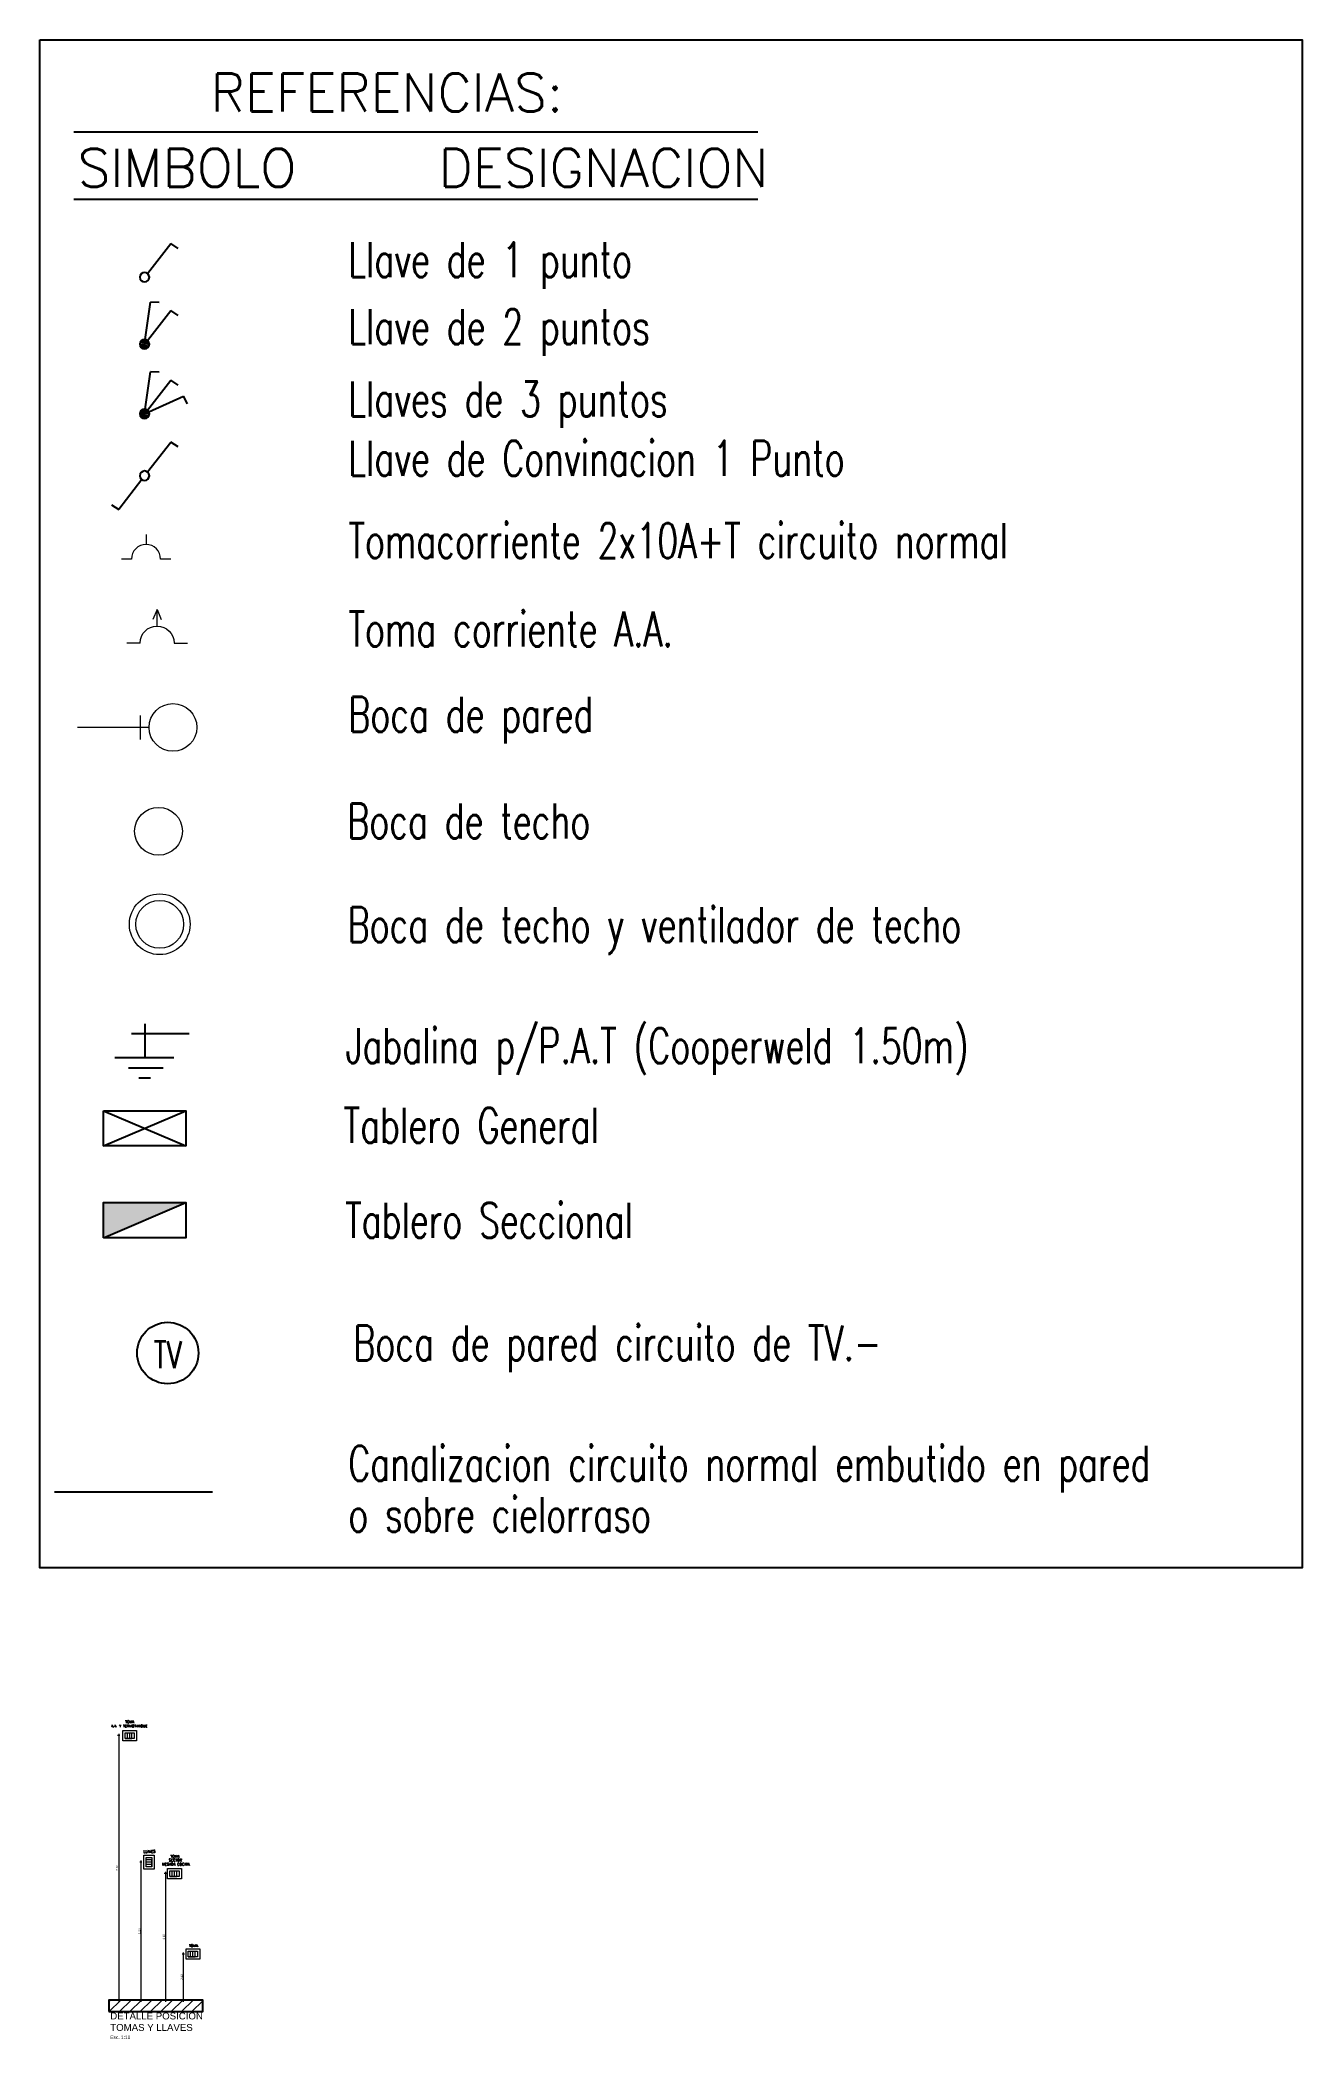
# Model space of a CAD drawing. Header units: metres. Extents: x 5593058 to 5593183, y 6971841 to 6972020.
# Drawn here: x 5593172.03 to 5593183.02, y 6971921.85 to 6971939.24 of the extents above; entities that cross this region are included whole.
import ezdxf
from ezdxf.enums import TextEntityAlignment as Align

# ---------------------------------------------------------------- set-up
doc = ezdxf.new("R2010")
doc.units = ezdxf.units.M
doc.header["$LTSCALE"] = 0.1
doc.header["$PDMODE"] = 35
doc.header["$PDSIZE"] = -3
doc.linetypes.add('CONTINUA', pattern=[0])
for name, color, linetype, lineweight in [('12-Elec-Fuertes', 6, 'Continuous', 30), ('A-MUROS', 3, 'Continuous', 0), ('I-ELECTRICA', 10, 'Continuous', 20)]:
    doc.layers.add(name, color=color, linetype=linetype, lineweight=lineweight)
for name, color, linetype in [('ARTEF', 10, 'Continuous'), ('DEBIL-1', 3, 'Continuous'), ('ELECTRI', 5, 'Continuous'), ('FUERTE-1', 3, 'Continuous'), ('I-ELECTRICA COTAS', 8, 'Continuous'), ('SIMBOLOGIA', 1, 'Continuous'), ('TEXTO-1', 7, 'Continuous')]:
    doc.layers.add(name, color=color, linetype=linetype)
doc.styles.add('arial', font='arial.ttf')
doc.styles.add('ROMANS', font='romans')
doc.styles.get("Standard").update_dxf_attribs({"font": 'simplex.shx'})
doc.styles.add('T15', font='romans.shx', dxfattribs={"height": 0.15})
doc.dimstyles.new('10- COTAS PARCIALES EPGC', dxfattribs={"dimscale": 10, "dimtxt": 0.0018, "dimasz": 0.0025, "dimexe": 0.001, "dimexo": 0.001, "dimgap": 0.0005, "dimtad": 1, "dimzin": 1, "dimdsep": 46, "dimtxsty": 'arial', "dimblk": 'DOTSMALL', "dimcen": 0.009, "dimdle": 0.0015, "dimclrd": 1, "dimclre": 1, "dimclrt": 256, "dimazin": 0, "dimtfac": 1, "dimtmove": 2, "dimatfit": 2, "dimldrblk": 'DOTSMALL', "dimfxl": 0.001, "dimfxlon": 1, "dimtolj": 2, "dimtzin": 0, "dimlwd": -1, "dimlwe": -1, "dimarcsym": 0})

msp = doc.modelspace()

# ---------------------------------------------------------------- texts
at = {"color": 3}
for s, p in [('REFERENCIAS:', (5593173.519, 6971938.614)), ('SIMBOLO       ', (5593172.362, 6971937.96)), ('      DESIGNACION', (5593174.021, 6971937.96))]:
    msp.add_text(s, height=0.33135, dxfattribs=at).set_placement(p)
at = {"layer": 'ELECTRI', "color": 7, "style": 'ROMANS', "width": 0.7}
msp.add_text('TV', height=0.2373, dxfattribs=at).set_placement((5593173.024, 6971927.686))
at = {"layer": 'I-ELECTRICA'}
for s, p in [('A.A. Y TERMOTANQUE ', (5593172.985, 6971924.564)), ('TOMA', (5593172.853, 6971924.601)), ('LLAVES', (5593173.039, 6971923.474)), ('MESADA COCINA', (5593173.336, 6971923.362)), ('SECTOR ', (5593173.285, 6971923.398)), ('TOMA', (5593173.247, 6971923.431)), ('TOMA', (5593173.408, 6971922.654))]:
    msp.add_text(s, height=0.0225, dxfattribs=at).set_placement(p, align=Align.RIGHT)
at = {"layer": 'I-ELECTRICA COTAS', "insert": (5593172.646, 6971922.084), "char_height": 0.06, "width": 2.04905, "attachment_point": 1, "style": 'arial'}
msp.add_mtext('{\\C5;DETALLE POSICIÓN \\PTOMAS Y LLAVES} {\\H0.5x;\\C3;\\PEsc. 1:10}', dxfattribs=at)
at = {"layer": 'TEXTO-1', "color": 7, "linetype": 'Continuous', "style": 'T15', "width": 0.7}
for s, p in [('Llave de 1 punto', (5593174.717, 6971937.174)), ('Llave de 2 puntos', (5593174.717, 6971936.591)), ('Llaves de 3 puntos', (5593174.717, 6971935.964)), ('Llave de Convinacion 1 Punto', (5593174.717, 6971935.448)), ('Tomacorriente 2x10A+T circuito normal', (5593174.717, 6971934.732)), ('Toma corriente A.A.', (5593174.717, 6971933.962, 0)), ('Boca de pared', (5593174.718, 6971933.22, 0)), ('Boca de techo', (5593174.709, 6971932.294, 0)), ('Boca de techo y ventilador de techo', (5593174.712, 6971931.391, 0)), ('Jabalina p/P.A.T (Cooperweld 1.50m)', (5593174.695, 6971930.339)), ('Tablero General', (5593174.675, 6971929.646)), ('Tablero Seccional', (5593174.688, 6971928.82)), ('Boca de pared circuito de TV.-', (5593174.762, 6971927.755)), ('Canalizacion circuito normal embutido en pared ', (5593174.717, 6971926.707)), ('o sobre cielorraso', (5593174.717, 6971926.263))]:
    msp.add_text(s, height=0.30371, dxfattribs=at).set_placement(p)

# ---------------------------------------------------------------- blocks, each defined once
blk = doc.blocks.new('Lave 1 punto')
for p in [(0.115, 0.475), (0.022, 0.047)]:
    blk.add_line(p, (0.199, 0.428))
blk.add_circle((0, 0), 0.0521)
blk = doc.blocks.new('Llave Combinada')
at = {"zscale": 0.7354918856893543}
for xscale, yscale, rotation in [(-0.7354918856893592, 0.7354918856893279, 297.1863345444498), (-0.7354918856893581, 0.7354918856893278, 117.7131935370889)]:
    blk.add_blockref('Lave 1 punto', (0, 0), dxfattribs=dict(at, xscale=xscale, yscale=yscale, rotation=rotation))
blk = doc.blocks.new('BL-TS')
at = {"layer": '12-Elec-Fuertes', "lineweight": -2}
blk.add_hatch(color=1, dxfattribs=at).paths.add_polyline_path([(0.604, 0.259), (0, 0.259), (0, 0)])
at = {"layer": '12-Elec-Fuertes', "color": 1, "lineweight": -2}
blk.add_lwpolyline([(0, 0), (0, 0.259), (0.604, 0.259), (0.604, 0)], close=True, dxfattribs=at)
blk.add_lwpolyline([(0, 0), (0.604, 0.259)], dxfattribs=at)
blk = doc.blocks.new('TOM')
at = {"layer": 'I-ELECTRICA'}
for p, q in [((784.231, -255.909, 30.338), (784.231, -255.984, 30.338)), ((784.124, -256.09, 30.338), (784.05, -256.09, 30.338)), ((784.412, -256.09, 30.338), (784.338, -256.09, 30.338))]:
    blk.add_line(p, q, dxfattribs=at)
blk.add_arc((784.231, -256.09, 30.338), 0.107, 0, 180, dxfattribs=at)
blk = doc.blocks.new('bloque nuevo')
at = {"layer": 'I-ELECTRICA'}
for p, q in [((0.05, 0.2634), (-0.05, 0.2634)), ((0.05, 0.2634), (-0.05, 0.2634)), ((0, 0.3), (0, 0)), ((0, 0.3), (0, 0))]:
    blk.add_line(p, q, dxfattribs=at)
blk.add_circle((0, 0.4), 0.1, dxfattribs=at)
blk.add_circle((0, 0.4), 0.1, dxfattribs=at)
blk = doc.blocks.new('dgsgsg')
at = {"layer": 'I-ELECTRICA'}
for p, q in [((2115.29, 1476.837, 0), (2115.265, 1476.778, 0)), ((2115.29, 1476.74), (2115.29, 1476.837)), ((2115.29, 1476.837, 0), (2115.314, 1476.778, 0)), ((2115.19, 1476.64), (2115.111, 1476.64)), ((2115.39, 1476.64), (2115.468, 1476.64))]:
    blk.add_line(p, q, dxfattribs=at)
blk.add_arc((2115.29, 1476.64), 0.1, 360, 180, dxfattribs=at)
blk = doc.blocks.new('_DotSmall')
at = {"color": 0, "linetype": 'ByBlock', "const_width": 0.5}
blk.add_lwpolyline([(-0.0625, 0, 1), (0.0625, 0, 1)], format="xyb", close=True, dxfattribs=at)
blk = doc.blocks.new('*D252')
at = {"layer": 'Defpoints', "color": 0, "transparency": 16777216}
for p in [(5593173.305, 6971922.592), (5593173.281, 6971922.192), (5593173.305, 6971922.192)]:
    blk.add_point(p, dxfattribs=at)
at = {"layer": 'I-ELECTRICA', "color": 1, "linetype": 'CONTINUA', "transparency": 16777216}
for p, q in [((5593173.291, 6971922.592), (5593173.271, 6971922.592)), ((5593173.291, 6971922.192), (5593173.271, 6971922.192))]:
    blk.add_line(p, q, dxfattribs=at)
at = {"layer": 'I-ELECTRICA', "color": 1, "transparency": 16777216}
blk.add_line((5593173.281, 6971922.607), (5593173.281, 6971922.177), dxfattribs=at)
at = {"layer": 'I-ELECTRICA', "color": 1, "transparency": 16777216, "xscale": 0.025, "yscale": 0.025, "zscale": 0.025}
for p, rotation in [((5593173.281, 6971922.592), 90), ((5593173.281, 6971922.192), 270)]:
    blk.add_blockref('_DotSmall', p, dxfattribs=dict(at, rotation=rotation))
at = {"layer": 'I-ELECTRICA', "transparency": 16777216, "insert": (5593173.267, 6971922.392), "char_height": 0.018, "attachment_point": 5, "rotation": 90, "style": 'arial'}
blk.add_mtext('\\A2;0.40', dxfattribs=at)
blk = doc.blocks.new('*D253')
at = {"layer": 'Defpoints', "color": 0, "transparency": 16777216}
for p in [(5593173.144, 6971923.292), (5593173.126, 6971922.192), (5593173.144, 6971922.192)]:
    blk.add_point(p, dxfattribs=at)
at = {"layer": 'I-ELECTRICA', "color": 1, "linetype": 'CONTINUA', "transparency": 16777216}
for p, q in [((5593173.134, 6971923.292), (5593173.116, 6971923.292)), ((5593173.134, 6971922.192), (5593173.116, 6971922.192))]:
    blk.add_line(p, q, dxfattribs=at)
at = {"layer": 'I-ELECTRICA', "color": 1, "transparency": 16777216}
blk.add_line((5593173.126, 6971923.307), (5593173.126, 6971922.177), dxfattribs=at)
at = {"layer": 'I-ELECTRICA', "color": 1, "transparency": 16777216, "xscale": 0.025, "yscale": 0.025, "zscale": 0.025}
for p, rotation in [((5593173.126, 6971923.292), 90), ((5593173.126, 6971922.192), 270)]:
    blk.add_blockref('_DotSmall', p, dxfattribs=dict(at, rotation=rotation))
at = {"layer": 'I-ELECTRICA', "transparency": 16777216, "insert": (5593173.112, 6971922.742), "char_height": 0.018, "attachment_point": 5, "rotation": 90, "style": 'arial'}
blk.add_mtext('\\A2;1.10', dxfattribs=at)
blk = doc.blocks.new('*D254')
at = {"layer": 'Defpoints', "color": 0, "transparency": 16777216}
for p in [(5593172.939, 6971923.392), (5593172.912, 6971922.192), (5593172.939, 6971922.192)]:
    blk.add_point(p, dxfattribs=at)
at = {"layer": 'I-ELECTRICA', "color": 1, "linetype": 'CONTINUA', "transparency": 16777216}
for p, q in [((5593172.922, 6971923.392), (5593172.902, 6971923.392)), ((5593172.922, 6971922.192), (5593172.902, 6971922.192))]:
    blk.add_line(p, q, dxfattribs=at)
at = {"layer": 'I-ELECTRICA', "color": 1, "transparency": 16777216}
blk.add_line((5593172.912, 6971923.407), (5593172.912, 6971922.177), dxfattribs=at)
at = {"layer": 'I-ELECTRICA', "color": 1, "transparency": 16777216, "xscale": 0.025, "yscale": 0.025, "zscale": 0.025}
for p, rotation in [((5593172.912, 6971923.392), 90), ((5593172.912, 6971922.192), 270)]:
    blk.add_blockref('_DotSmall', p, dxfattribs=dict(at, rotation=rotation))
at = {"layer": 'I-ELECTRICA', "transparency": 16777216, "insert": (5593172.898, 6971922.792), "char_height": 0.018, "attachment_point": 5, "rotation": 90, "style": 'arial'}
blk.add_mtext('\\A2;1.20', dxfattribs=at)
blk = doc.blocks.new('*D255')
at = {"layer": 'Defpoints', "color": 0, "transparency": 16777216}
for p in [(5593172.755, 6971924.492), (5593172.72, 6971922.192), (5593173.308, 6971922.192)]:
    blk.add_point(p, dxfattribs=at)
at = {"layer": 'I-ELECTRICA', "color": 1, "linetype": 'CONTINUA', "transparency": 16777216}
for p, q in [((5593172.73, 6971924.492), (5593172.71, 6971924.492)), ((5593172.73, 6971922.192), (5593172.71, 6971922.192))]:
    blk.add_line(p, q, dxfattribs=at)
at = {"layer": 'I-ELECTRICA', "color": 1, "transparency": 16777216}
blk.add_line((5593172.72, 6971924.507), (5593172.72, 6971922.177), dxfattribs=at)
at = {"layer": 'I-ELECTRICA', "color": 1, "transparency": 16777216, "xscale": 0.025, "yscale": 0.025, "zscale": 0.025}
for p, rotation in [((5593172.72, 6971924.492), 90), ((5593172.72, 6971922.192), 270)]:
    blk.add_blockref('_DotSmall', p, dxfattribs=dict(at, rotation=rotation))
at = {"layer": 'I-ELECTRICA', "transparency": 16777216, "insert": (5593172.705, 6971923.342), "char_height": 0.018, "attachment_point": 5, "rotation": 90, "style": 'arial'}
blk.add_mtext('\\A2;2.30', dxfattribs=at)
blk = doc.blocks.new('ajshkjshdak')
at = {"color": 7}
for points in [[(2908.085, 1182.431), (2908.085, 1182.521), (2908.205, 1182.521), (2908.205, 1182.431), (2908.085, 1182.431)], [(2908.105, 1182.451), (2908.125, 1182.451), (2908.125, 1182.501)], [(2908.125, 1182.451), (2908.145, 1182.451), (2908.145, 1182.501)], [(2908.145, 1182.451), (2908.165, 1182.451), (2908.165, 1182.501)]]:
    blk.add_lwpolyline(points, dxfattribs=at)
blk.add_lwpolyline([(2908.105, 1182.451), (2908.105, 1182.501), (2908.185, 1182.501), (2908.185, 1182.451)], close=True, dxfattribs=at)

# ---------------------------------------------------------------- dimensions: what is measured, and where the dimension line sits
at = {"layer": 'I-ELECTRICA', "color": 7}
for base, p1, p2, picture, middle in [((5593172.72, 6971922.192), (5593172.755, 6971924.492), (5593173.308, 6971922.192), '*D255', (5593172.705, 6971923.342)), ((5593172.912, 6971922.192), (5593172.939, 6971923.392), (5593172.939, 6971922.192), '*D254', (5593172.898, 6971922.792)), ((5593173.126, 6971922.192), (5593173.144, 6971923.292), (5593173.144, 6971922.192), '*D253', (5593173.112, 6971922.742)), ((5593173.281, 6971922.192), (5593173.305, 6971922.592), (5593173.305, 6971922.192), '*D252', (5593173.267, 6971922.392))]:
    dim = msp.add_linear_dim(base=base, p1=p1, p2=p2, angle=90, dimstyle='10- COTAS PARCIALES EPGC', dxfattribs=at)
    dim.commit()
    dim.dimension.update_dxf_attribs({"geometry": picture, "text_midpoint": middle})

# ---------------------------------------------------------------- hatches: boundary and pattern name
at = {"layer": 'I-ELECTRICA'}
h = msp.add_hatch(dxfattribs=at)
h.set_pattern_fill('ANSI31', color=256, scale=0.02)
h.set_pattern_definition([(45, (5591540.24548, 6970054.68677), (-0.0449012806, 0.0449012806), [])])
h.paths.add_polyline_path([(5593172.632, 6971922.092), (5593173.45, 6971922.092), (5593173.45, 6971922.192), (5593172.632, 6971922.192)])

# ---------------------------------------------------------------- linework, layer by layer
at = {"layer": 'ARTEF'}
for p, q in [((5593172.948, 6971930.681), (5593172.948, 6971930.391)), ((5593173.198, 6971930.386), (5593172.686, 6971930.386)), ((5593173.106, 6971930.295), (5593172.804, 6971930.295)), ((5593172.995, 6971930.21), (5593172.895, 6971930.21)), ((5593172.16, 6971926.612), (5593173.535, 6971926.612))]:
    msp.add_line(p, q, dxfattribs=at)
at = {"layer": 'DEBIL-1', "ltscale": 0.2}
msp.add_line((5593172.831, 6971930.597), (5593173.333, 6971930.597), dxfattribs=at)
at = {"layer": 'ELECTRI', "color": 3}
msp.add_circle((5593173.146, 6971927.819), 0.267, dxfattribs=at)
at = {"layer": 'FUERTE-1', "color": 1}
msp.add_line((5593172.587, 6971929.62), (5593173.303, 6971929.926), dxfattribs=at)
at = {"layer": 'FUERTE-1', "color": 4, "const_width": 0.04}
for points in [[(5593172.964, 6971936.587, -1), (5593172.925, 6971936.595, -1)], [(5593172.964, 6971935.98, -1), (5593172.925, 6971935.989, -1)]]:
    msp.add_lwpolyline(points, format="xyb", close=True, dxfattribs=at)
at = {"layer": 'FUERTE-1', "color": 1}
msp.add_lwpolyline([(5593172.587, 6971929.926), (5593173.303, 6971929.62)], dxfattribs=at)
msp.add_lwpolyline([(5593172.587, 6971929.926), (5593173.303, 6971929.926), (5593173.303, 6971929.62), (5593172.587, 6971929.62)], close=True, dxfattribs=at)
at = {"layer": 'I-ELECTRICA'}
for centre, radius in [((5593173.066, 6971932.356, 0), 0.208), ((5593173.066, 6971932.356, 0), 0.208), ((5593173.076, 6971931.547, 0), 0.264), ((5593173.076, 6971931.547, 0), 0.208), ((5593173.076, 6971931.547, 0), 0.208)]:
    msp.add_circle(centre, radius, dxfattribs=at)
at = {"layer": 'I-ELECTRICA COTAS'}
msp.add_lwpolyline([(5593172.632, 6971922.092), (5593173.45, 6971922.092), (5593173.45, 6971922.192), (5593172.632, 6971922.192)], close=True, dxfattribs=at)
at = {"layer": 'SIMBOLOGIA', "color": 7}
for p, q in [((5593172.329, 6971938.439), (5593178.28, 6971938.439)), ((5593172.329, 6971937.852), (5593178.28, 6971937.852))]:
    msp.add_line(p, q, dxfattribs=at)
msp.add_lwpolyline([(5593172.034, 6971939.237), (5593183.015, 6971939.237), (5593183.015, 6971925.952), (5593172.034, 6971925.952)], close=True, dxfattribs=at)

# ---------------------------------------------------------------- block references
at = {"xscale": 1.186348148306422, "yscale": 1.186348148306422, "zscale": 1.186348148306422}
msp.add_blockref('BL-TS', (5593172.587, 6971928.82), dxfattribs=at)
at = {"layer": 'A-MUROS', "linetype": 'Continuous', "xscale": -1.482935185383028, "yscale": 1.482935185383028, "zscale": 1.482935185383028}
msp.add_blockref('dgsgsg', (5596309.891, 6969744.231), dxfattribs=at)
at = {"layer": 'ARTEF', "yscale": 0.785294493011548, "zscale": 0.7852944930137679}
for p, xscale, rotation in [((5593172.945, 6971937.174), -0.7852944930273703, 297.1863345459581), ((5593172.945, 6971936.591), -0.7852944930271255, 327.1863345450639), ((5593172.945, 6971936.591), -0.7852944930273703, 297.1863345459581), ((5593172.945, 6971935.985), -0.7852944930271255, 327.1863345450639), ((5593172.945, 6971935.985), -0.7852944930273703, 297.1863345459581), ((5593172.945, 6971935.985), -0.7852944930271302, 269.5993074095883)]:
    msp.add_blockref('Lave 1 punto', p, dxfattribs=dict(at, xscale=xscale, rotation=rotation))
at = {"layer": 'ARTEF'}
for name, p, xscale, yscale, zscale in [('Llave Combinada', (5593172.945, 6971935.448), 1.067713333475888, 1.067713333475888, 1.067713333475888), ('TOM', (5592242.586, 6972238.535), 1.186348148306422, 1.186348148306422, 1.186348148306422)]:
    msp.add_blockref(name, p, dxfattribs=dict(at, xscale=xscale, yscale=yscale, zscale=zscale))
at = {"layer": 'I-ELECTRICA', "xscale": 2.076109259536239, "yscale": 2.076109259536239, "zscale": 2.076109259536239, "rotation": 269.9999999977965}
msp.add_blockref('bloque nuevo', (5593172.361, 6971933.259, 0), dxfattribs=at)
msp.add_blockref('bloque nuevo', (5593172.361, 6971933.259, 0), dxfattribs=at)
at = {"layer": 'I-ELECTRICA'}
for p in [(5590264.67, 6970742.016), (5590265.06, 6970740.816), (5590265.22, 6970740.116)]:
    msp.add_blockref('ajshkjshdak', p, dxfattribs=at)
at = {"layer": 'I-ELECTRICA', "rotation": 90}
msp.add_blockref('ajshkjshdak', (5594355.46, 6969015.247), dxfattribs=at)

msp.set_redraw_order([(e.dxf.handle, doc.entitydb.next_handle()) for e in msp.query("TEXT MTEXT ATTDEF DIMENSION ARC_DIMENSION")])  # texts and dimensions are drawn at this point

doc.saveas('drawing.dxf')
